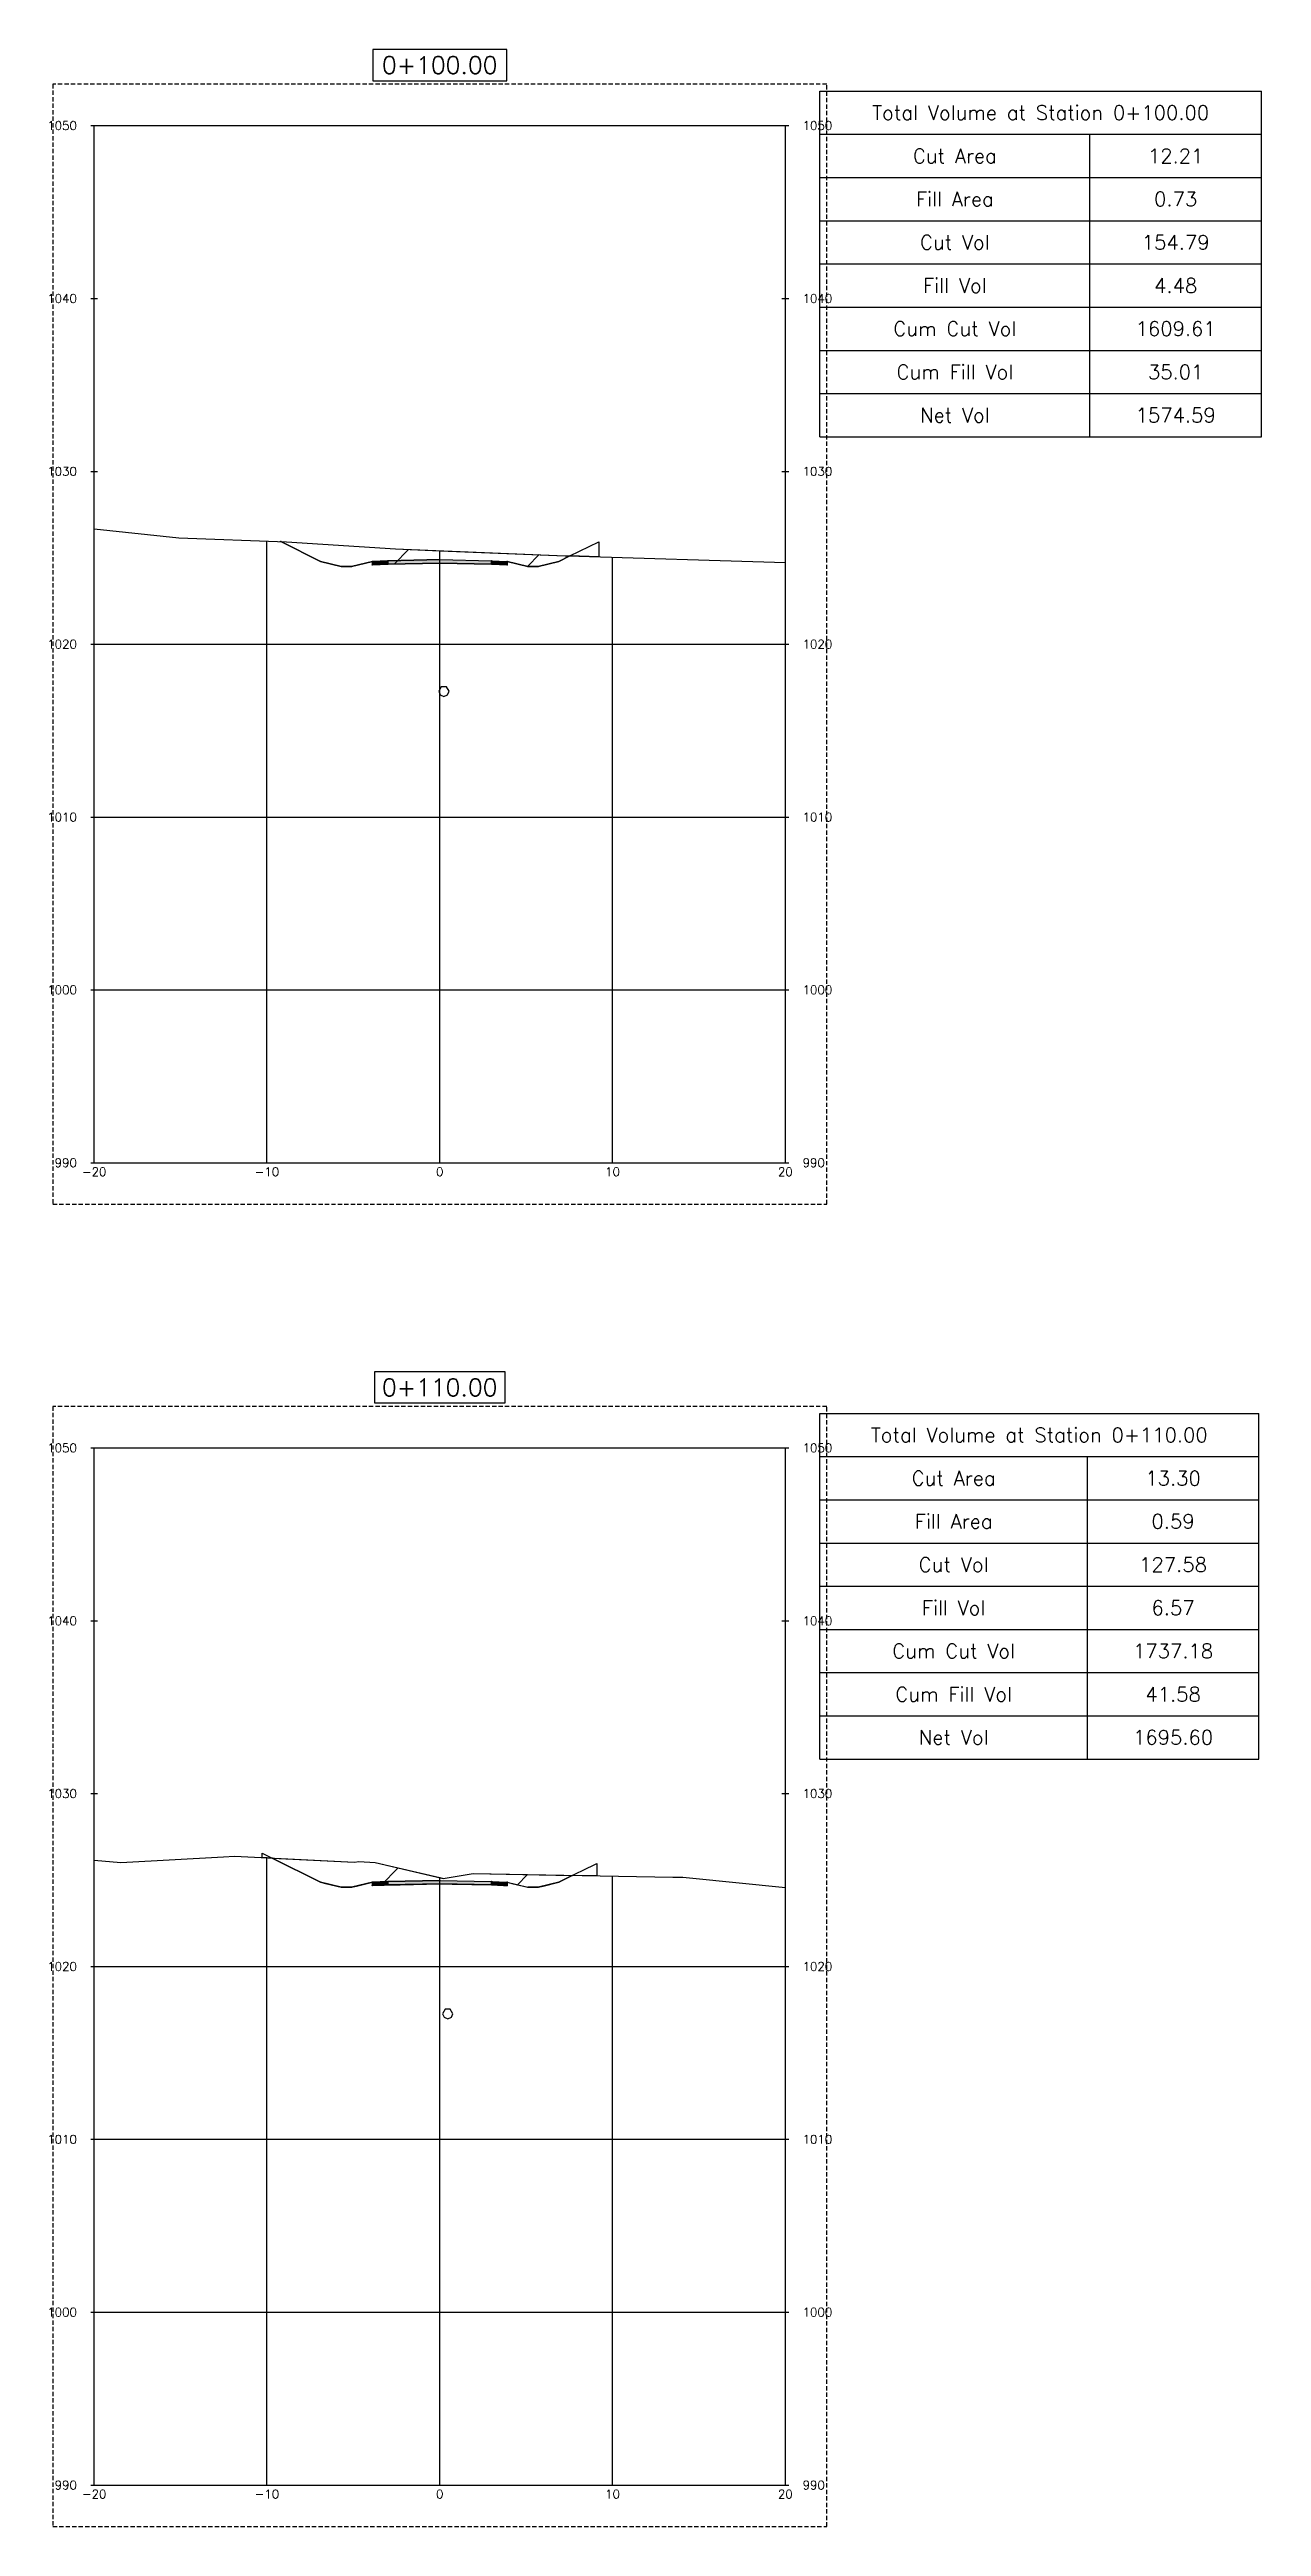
# Model space of a CAD drawing. Header units: metres. Extents: x 517023 to 519141, y 3924953 to 3927827.
# Drawn here: x 518310.9 to 518381, y 3925664.7 to 3925808 of the extents above; entities that cross this region are included whole.
import ezdxf

# ---------------------------------------------------------------- set-up
doc = ezdxf.new("R2010")
doc.units = ezdxf.units.M
doc.linetypes.add('DASHED2', pattern=[0.375, 0.25, -0.125])
for name, color, linetype in [('C-ANNO-TABL', 1, 'Continuous'), ('C-ANNO-TABL-TEXT', 150, 'Continuous'), ('C-ANNO-TABL-TITL', 150, 'Continuous'), ('C-ANNO-TABL-TTBL', 5, 'Continuous'), ('C-ROAD-CORR', 5, 'Continuous'), ('C-ROAD-CORR-PATT', 150, 'Continuous'), ('C-ROAD-LINK', 150, 'Continuous'), ('C-ROAD-MARK', 212, 'Continuous'), ('C-ROAD-PROF-TTLB', 5, 'Continuous'), ('C-ROAD-SECT', 7, 'Continuous'), ('C-ROAD-SECT-GRID', 7, 'Continuous'), ('C-ROAD-SECT-TEXT', 92, 'Continuous'), ('C-ROAD-SECT-TICK', 7, 'Continuous'), ('C-ROAD-SECT-TITL', 92, 'Continuous'), ('C-ROAD-SHAP', 32, 'Continuous'), ('C-ROAD-SHAP-PATT', 7, 'Continuous'), ('C-STRM-PIPE', 170, 'Continuous')]:
    doc.layers.add(name, color=color, linetype=linetype)
doc.layers.add('C-ROAD-SECT-BUFR', color=6, linetype='DASHED2', plot=False)
doc.styles.get("Standard").update_dxf_attribs({"font": 'simplex.shx'})

msp = doc.modelspace()

# ---------------------------------------------------------------- texts
at = {"layer": 'C-ANNO-TABL-TEXT', "color": 150, "linetype": 'Continuous', "lineweight": -3, "char_height": 0.833, "attachment_point": 5}
for s, insert in [('12.21', (518376.06, 3925801.89)), ('0.73', (518376.06, 3925799.39)), ('154.79', (518376.06, 3925796.89)), ('4.48', (518376.06, 3925794.39)), ('1609.61', (518376.06, 3925791.89)), ('35.01', (518376.06, 3925789.39)), ('1574.59', (518376.06, 3925786.89)), ('13.30', (518375.91, 3925725.39)), ('0.59', (518375.91, 3925722.89)), ('127.58', (518375.91, 3925720.39)), ('6.57', (518375.91, 3925717.89)), ('1737.18', (518375.91, 3925715.39)), ('41.58', (518375.91, 3925712.89)), ('1695.60', (518375.91, 3925710.39))]:
    msp.add_mtext(s, dxfattribs=dict(at, insert=insert))
at = {"layer": 'C-ANNO-TABL-TITL', "color": 150, "linetype": 'Continuous', "lineweight": -3, "attachment_point": 5}
for s, insert, char_height in [('Total Volume at Station 0+100.00', (518368.25, 3925804.39), 0.8333), ('Cut Area', (518363.28, 3925801.89), 0.833), ('Fill Area', (518363.28, 3925799.39), 0.833), ('Cut Vol', (518363.28, 3925796.89), 0.833), ('Fill Vol', (518363.28, 3925794.39), 0.833), ('Cum Cut Vol', (518363.28, 3925791.89), 0.8333), ('Cum Fill Vol', (518363.28, 3925789.39), 0.8333), ('Net Vol', (518363.28, 3925786.89), 0.833), ('Total Volume at Station 0+110.00', (518368.17, 3925727.89), 0.8333), ('Cut Area', (518363.21, 3925725.39), 0.833), ('Fill Area', (518363.21, 3925722.89), 0.833), ('Cut Vol', (518363.21, 3925720.39), 0.833), ('Fill Vol', (518363.21, 3925717.89), 0.833), ('Cum Cut Vol', (518363.21, 3925715.39), 0.8333), ('Cum Fill Vol', (518363.21, 3925712.89), 0.8333), ('Net Vol', (518363.21, 3925710.39), 0.833)]:
    msp.add_mtext(s, dxfattribs=dict(at, insert=insert, char_height=char_height))
at = {"layer": 'C-ROAD-SECT-TEXT', "color": 92, "linetype": 'Continuous', "lineweight": -3, "char_height": 0.5}
for s, insert, attachment_point in [('1050', (518312.47, 3925803.64), 6), ('1050', (518354.47, 3925803.64), 4), ('1040', (518312.47, 3925793.64), 6), ('1040', (518354.47, 3925793.64), 4), ('1030', (518312.47, 3925783.64), 6), ('1030', (518354.47, 3925783.64), 4), ('1020', (518312.47, 3925773.64), 6), ('1020', (518354.47, 3925773.64), 4), ('1010', (518312.47, 3925763.64), 6), ('1010', (518354.47, 3925763.64), 4), ('1000', (518312.47, 3925753.64), 6), ('1000', (518354.47, 3925753.64), 4), ('990', (518312.47, 3925743.64), 6), ('990', (518354.47, 3925743.64), 4), ('{\\C3;-20}', (518313.47, 3925743.37), 2), ('{\\C3;-10}', (518323.47, 3925743.37), 2), ('{\\C3;0}', (518333.47, 3925743.37), 2), ('{\\C3;10}', (518343.47, 3925743.37), 2), ('{\\C3;20}', (518353.47, 3925743.37), 2), ('1050', (518312.47, 3925727.14), 6), ('1050', (518354.47, 3925727.14), 4), ('1040', (518312.47, 3925717.14), 6), ('1040', (518354.47, 3925717.14), 4), ('1030', (518312.47, 3925707.14), 6), ('1030', (518354.47, 3925707.14), 4), ('1020', (518312.47, 3925697.14), 6), ('1020', (518354.47, 3925697.14), 4), ('1010', (518312.47, 3925687.14), 6), ('1010', (518354.47, 3925687.14), 4), ('1000', (518312.47, 3925677.14), 6), ('1000', (518354.47, 3925677.14), 4), ('990', (518312.47, 3925667.14), 6), ('{\\C3;-20}', (518313.47, 3925666.87), 2), ('{\\C3;-10}', (518323.47, 3925666.87), 2), ('{\\C3;0}', (518333.47, 3925666.87), 2), ('{\\C3;10}', (518343.47, 3925666.87), 2), ('{\\C3;20}', (518353.47, 3925666.87), 2), ('990', (518354.47, 3925667.14), 4)]:
    msp.add_mtext(s, dxfattribs=dict(at, insert=insert, attachment_point=attachment_point))
at = {"layer": 'C-ROAD-SECT-TITL', "color": 92, "linetype": 'Continuous', "lineweight": -3, "char_height": 1, "attachment_point": 8}
for s, insert in [('0+100.00', (518333.47, 3925806.64)), ('0+110.00', (518333.47, 3925730.14))]:
    msp.add_mtext(s, dxfattribs=dict(at, insert=insert))

# ---------------------------------------------------------------- hatches: boundary and pattern name
at = {"layer": 'C-ROAD-CORR-PATT', "linetype": 'Continuous', "lineweight": -3}
h = msp.add_hatch(dxfattribs=at)
h.set_pattern_fill('ANSI31', color=1, scale=1.75, style=0)
h.set_pattern_definition([(45, (518324.272, 3925779.581), (-3.9289, 3.9289), [])])
h.paths.add_polyline_path([(518324.27, 3925779.58), (518324.6, 3925779.57), (518330.91, 3925779.15), (518340.72, 3925778.76), (518340.81, 3925778.75), (518340.85, 3925778.75), (518340.85, 3925778.75), (518340.89, 3925778.75), (518341, 3925778.75), (518340.37, 3925778.43), (518339.17, 3925778.13), (518338.57, 3925778.13), (518337.37, 3925778.43), (518337.37, 3925778.23), (518336.47, 3925778.27), (518333.47, 3925778.33), (518330.47, 3925778.27), (518329.57, 3925778.23), (518329.57, 3925778.43), (518328.37, 3925778.13), (518327.77, 3925778.13), (518326.57, 3925778.43)])
h = msp.add_hatch(dxfattribs=at)
h.set_pattern_fill('ANSI31', color=3, scale=1.75, style=0)
h.set_pattern_definition([(45, (518341.001, 3925778.7464), (-3.929, 3.929), [])])
h.paths.add_polyline_path([(518341, 3925778.75), (518342.67, 3925779.57), (518342.67, 3925778.7)])
h = msp.add_hatch(dxfattribs=at)
h.set_pattern_fill('ANSI31', color=3, scale=1.75, style=0)
h.set_pattern_definition([(45, (518341.138, 3925702.403), (-3.9289, 3.9289), [])])
h.paths.add_polyline_path([(518341.14, 3925702.4), (518341.4, 3925702.53), (518341.73, 3925702.69), (518342.56, 3925703.09), (518342.56, 3925702.38)])
h.paths.add_polyline_path([(518323.2, 3925703.44), (518323.2, 3925703.7), (518323.78, 3925703.41)])
h = msp.add_hatch(dxfattribs=at)
h.set_pattern_fill('ANSI31', color=1, scale=1.75, style=0)
h.set_pattern_definition([(45, (518323.785, 3925703.413), (-3.9289, 3.9289), [])])
h.paths.add_polyline_path([(518323.78, 3925703.41), (518328.54, 3925703.17), (518328.78, 3925703.22), (518329.74, 3925703.15), (518333.67, 3925702.23), (518335.41, 3925702.51), (518341.14, 3925702.4), (518340.37, 3925702.02), (518339.17, 3925701.72), (518338.57, 3925701.72), (518337.65, 3925701.95), (518337.37, 3925702.02), (518337.37, 3925701.87), (518337.37, 3925701.82), (518336.47, 3925701.86), (518333.47, 3925701.92), (518330.47, 3925701.86), (518330.26, 3925701.85), (518329.57, 3925701.82), (518329.57, 3925701.97), (518329.57, 3925702.02), (518328.37, 3925701.72), (518327.77, 3925701.72), (518326.57, 3925702.02)])
at = {"layer": 'C-ROAD-SHAP-PATT', "linetype": 'Continuous', "lineweight": -3}
for points in [[(518330.47, 3925778.47), (518329.57, 3925778.43), (518329.57, 3925778.23), (518330.47, 3925778.27)], [(518333.47, 3925778.53), (518330.47, 3925778.47), (518330.47, 3925778.27), (518333.47, 3925778.33)], [(518333.47, 3925778.53), (518336.47, 3925778.47), (518336.47, 3925778.27), (518333.47, 3925778.33)], [(518336.47, 3925778.47), (518337.37, 3925778.43), (518337.37, 3925778.23), (518336.47, 3925778.27)], [(518333.47, 3925702.12), (518330.47, 3925702.06), (518330.47, 3925701.86), (518333.47, 3925701.92)], [(518333.47, 3925702.12), (518336.47, 3925702.06), (518336.47, 3925701.86), (518333.47, 3925701.92)], [(518330.47, 3925702.06), (518329.57, 3925702.02), (518329.57, 3925701.82), (518330.47, 3925701.86)], [(518336.47, 3925702.06), (518337.37, 3925702.02), (518337.37, 3925701.82), (518336.47, 3925701.86)]]:
    msp.add_hatch(color=7, dxfattribs=at).paths.add_polyline_path(points)

# ---------------------------------------------------------------- linework, layer by layer
at = {"layer": 'C-ANNO-TABL', "color": 1, "linetype": 'Continuous', "lineweight": -3}
for p, q in [((518355.47, 3925803.14), (518381.03, 3925803.14)), ((518371.1, 3925785.64), (518371.1, 3925803.14)), ((518355.47, 3925800.64), (518381.03, 3925800.64)), ((518355.47, 3925798.14), (518381.03, 3925798.14)), ((518355.47, 3925795.64), (518381.03, 3925795.64)), ((518355.47, 3925793.14), (518381.03, 3925793.14)), ((518355.47, 3925790.64), (518381.03, 3925790.64)), ((518355.47, 3925788.14), (518381.03, 3925788.14)), ((518355.47, 3925726.64), (518380.87, 3925726.64)), ((518370.95, 3925709.14), (518370.95, 3925726.64)), ((518355.47, 3925724.14), (518380.87, 3925724.14)), ((518355.47, 3925721.64), (518380.87, 3925721.64)), ((518355.47, 3925719.14), (518380.87, 3925719.14)), ((518355.47, 3925716.64), (518380.87, 3925716.64)), ((518355.47, 3925714.14), (518380.87, 3925714.14)), ((518355.47, 3925711.64), (518380.87, 3925711.64))]:
    msp.add_line(p, q, dxfattribs=at)
at = {"layer": 'C-ANNO-TABL-TTBL', "color": 5, "linetype": 'Continuous', "lineweight": -3}
for p, q in [((518355.47, 3925805.64), (518381.03, 3925805.64)), ((518355.47, 3925785.64), (518355.47, 3925805.64)), ((518381.03, 3925785.64), (518381.03, 3925805.64)), ((518355.47, 3925785.64), (518381.03, 3925785.64)), ((518355.47, 3925729.14), (518380.87, 3925729.14)), ((518355.47, 3925709.14), (518355.47, 3925729.14)), ((518380.87, 3925709.14), (518380.87, 3925729.14)), ((518355.47, 3925709.14), (518380.87, 3925709.14))]:
    msp.add_line(p, q, dxfattribs=at)
at = {"layer": 'C-ROAD-CORR', "color": 1, "linetype": 'Continuous', "lineweight": -3}
for p, q in [((518324.27, 3925779.58), (518324.6, 3925779.57)), ((518326.57, 3925778.43), (518324.27, 3925779.58)), ((518324.6, 3925779.57), (518330.91, 3925779.15)), ((518327.77, 3925778.13), (518326.57, 3925778.43)), ((518328.37, 3925778.13), (518327.77, 3925778.13)), ((518329.57, 3925778.43), (518328.37, 3925778.13)), ((518329.57, 3925778.23), (518329.57, 3925778.43)), ((518330.47, 3925778.27), (518329.57, 3925778.23)), ((518333.47, 3925778.33), (518330.47, 3925778.27)), ((518330.91, 3925779.15), (518340.72, 3925778.76)), ((518336.47, 3925778.27), (518333.47, 3925778.33)), ((518337.37, 3925778.23), (518336.47, 3925778.27)), ((518338.57, 3925778.13), (518337.37, 3925778.43)), ((518337.37, 3925778.43), (518337.37, 3925778.23)), ((518339.17, 3925778.13), (518338.57, 3925778.13)), ((518340.37, 3925778.43), (518339.17, 3925778.13)), ((518341, 3925778.75), (518340.37, 3925778.43)), ((518340.72, 3925778.76), (518340.81, 3925778.75)), ((518340.81, 3925778.75), (518340.85, 3925778.75)), ((518340.85, 3925778.75), (518340.85, 3925778.75)), ((518340.85, 3925778.75), (518340.89, 3925778.75)), ((518340.89, 3925778.75), (518341, 3925778.75)), ((518323.78, 3925703.41), (518328.54, 3925703.17)), ((518326.57, 3925702.02), (518323.78, 3925703.41)), ((518328.54, 3925703.17), (518328.78, 3925703.22)), ((518328.78, 3925703.22), (518329.74, 3925703.15)), ((518329.74, 3925703.15), (518333.67, 3925702.23)), ((518333.67, 3925702.23), (518335.41, 3925702.51)), ((518335.41, 3925702.51), (518341.14, 3925702.4)), ((518341.14, 3925702.4), (518340.37, 3925702.02)), ((518327.77, 3925701.72), (518326.57, 3925702.02)), ((518328.37, 3925701.72), (518327.77, 3925701.72)), ((518329.57, 3925702.02), (518328.37, 3925701.72)), ((518329.57, 3925701.97), (518329.57, 3925702.02)), ((518329.57, 3925701.82), (518329.57, 3925701.97)), ((518329.57, 3925701.82), (518330.47, 3925701.86)), ((518333.47, 3925701.92), (518330.47, 3925701.86)), ((518336.47, 3925701.86), (518333.47, 3925701.92)), ((518337.37, 3925701.82), (518336.47, 3925701.86)), ((518337.37, 3925702.02), (518338.57, 3925701.72)), ((518337.37, 3925702.02), (518337.37, 3925701.87)), ((518337.37, 3925701.87), (518337.37, 3925701.82)), ((518339.17, 3925701.72), (518338.57, 3925701.72)), ((518340.37, 3925702.02), (518339.17, 3925701.72))]:
    msp.add_line(p, q, dxfattribs=at)
at = {"layer": 'C-ROAD-CORR', "color": 3, "linetype": 'Continuous', "lineweight": -3}
for p, q in [((518341, 3925778.75), (518342.67, 3925779.57)), ((518342.67, 3925779.57), (518342.67, 3925778.7)), ((518342.67, 3925778.7), (518341, 3925778.75)), ((518323.2, 3925703.44), (518323.2, 3925703.7)), ((518323.2, 3925703.7), (518323.78, 3925703.41)), ((518323.78, 3925703.41), (518323.2, 3925703.44)), ((518341.14, 3925702.4), (518341.4, 3925702.53)), ((518342.56, 3925702.38), (518341.14, 3925702.4)), ((518341.4, 3925702.53), (518341.73, 3925702.69)), ((518341.73, 3925702.69), (518342.56, 3925703.09)), ((518342.56, 3925703.09), (518342.56, 3925702.38))]:
    msp.add_line(p, q, dxfattribs=at)
at = {"layer": 'C-ROAD-LINK', "color": 150, "linetype": 'Continuous', "lineweight": -3}
for p, q in [((518324.27, 3925779.58), (518326.57, 3925778.43)), ((518326.57, 3925778.43), (518327.77, 3925778.13)), ((518327.77, 3925778.13), (518328.37, 3925778.13)), ((518328.37, 3925778.13), (518329.57, 3925778.43)), ((518329.57, 3925778.43), (518330.47, 3925778.47)), ((518329.57, 3925778.43), (518329.57, 3925778.23)), ((518329.57, 3925778.23), (518330.47, 3925778.27)), ((518330.47, 3925778.47), (518333.47, 3925778.53)), ((518330.47, 3925778.47), (518330.47, 3925778.27)), ((518330.47, 3925778.27), (518330.47, 3925778.47)), ((518330.47, 3925778.27), (518333.47, 3925778.33)), ((518333.47, 3925778.53), (518336.47, 3925778.47)), ((518333.47, 3925778.33), (518333.47, 3925778.53)), ((518333.47, 3925778.33), (518336.47, 3925778.27)), ((518336.47, 3925778.47), (518336.47, 3925778.27)), ((518336.47, 3925778.47), (518337.37, 3925778.43)), ((518336.47, 3925778.27), (518336.47, 3925778.47)), ((518336.47, 3925778.27), (518337.37, 3925778.23)), ((518337.37, 3925778.43), (518337.37, 3925778.23)), ((518337.37, 3925778.43), (518338.57, 3925778.13)), ((518338.57, 3925778.13), (518339.17, 3925778.13)), ((518339.17, 3925778.13), (518340.37, 3925778.43)), ((518340.37, 3925778.43), (518341, 3925778.75)), ((518323.78, 3925703.41), (518326.57, 3925702.02)), ((518330.47, 3925702.06), (518333.47, 3925702.12)), ((518333.47, 3925702.12), (518336.47, 3925702.06)), ((518333.47, 3925701.92), (518333.47, 3925702.12)), ((518340.37, 3925702.02), (518341.14, 3925702.4)), ((518326.57, 3925702.02), (518327.77, 3925701.72)), ((518327.77, 3925701.72), (518328.37, 3925701.72)), ((518328.37, 3925701.72), (518329.57, 3925702.02)), ((518329.57, 3925702.02), (518330.47, 3925702.06)), ((518329.57, 3925702.02), (518329.57, 3925701.82)), ((518329.57, 3925701.82), (518330.47, 3925701.86)), ((518330.47, 3925702.06), (518330.47, 3925701.86)), ((518330.47, 3925701.86), (518330.47, 3925702.06)), ((518330.47, 3925701.86), (518333.47, 3925701.92)), ((518333.47, 3925701.92), (518336.47, 3925701.86)), ((518336.47, 3925702.06), (518336.47, 3925701.86)), ((518336.47, 3925702.06), (518337.37, 3925702.02)), ((518336.47, 3925701.86), (518336.47, 3925702.06)), ((518336.47, 3925701.86), (518337.37, 3925701.82)), ((518337.37, 3925702.02), (518337.37, 3925701.82)), ((518337.37, 3925702.02), (518338.57, 3925701.72)), ((518338.57, 3925701.72), (518339.17, 3925701.72)), ((518339.17, 3925701.72), (518340.37, 3925702.02))]:
    msp.add_line(p, q, dxfattribs=at)
at = {"layer": 'C-ROAD-MARK', "color": 212, "linetype": 'Continuous', "lineweight": -3}
for centre in [(518324.27, 3925779.58), (518326.57, 3925778.43), (518327.77, 3925778.13), (518328.37, 3925778.13), (518329.57, 3925778.43), (518329.57, 3925778.23), (518330.47, 3925778.47), (518330.47, 3925778.27), (518333.47, 3925778.53), (518333.47, 3925778.33), (518336.47, 3925778.47), (518336.47, 3925778.27), (518337.37, 3925778.43), (518337.37, 3925778.23), (518338.57, 3925778.13), (518339.17, 3925778.13), (518340.37, 3925778.43), (518341, 3925778.75), (518323.78, 3925703.41), (518330.47, 3925702.06), (518333.47, 3925702.12), (518336.47, 3925702.06), (518341.14, 3925702.4), (518326.57, 3925702.02), (518327.77, 3925701.72), (518328.37, 3925701.72), (518329.57, 3925702.02), (518329.57, 3925701.82), (518330.47, 3925701.86), (518333.47, 3925701.92), (518336.47, 3925701.86), (518337.37, 3925702.02), (518337.37, 3925701.82), (518338.57, 3925701.72), (518339.17, 3925701.72), (518340.37, 3925702.02)]:
    msp.add_circle(centre, 0.015, dxfattribs=at)
at = {"layer": 'C-ROAD-PROF-TTLB', "color": 5, "linetype": 'Continuous', "lineweight": -3}
for p, q in [((518313.47, 3925743.64), (518313.47, 3925803.64)), ((518313.47, 3925803.64), (518353.47, 3925803.64)), ((518353.47, 3925743.64), (518353.47, 3925803.64)), ((518313.47, 3925743.64), (518353.47, 3925743.64)), ((518313.47, 3925667.14), (518313.47, 3925727.14)), ((518313.47, 3925727.14), (518353.47, 3925727.14)), ((518353.47, 3925667.14), (518353.47, 3925727.14)), ((518313.47, 3925667.14), (518353.47, 3925667.14))]:
    msp.add_line(p, q, dxfattribs=at)
at = {"layer": 'C-ROAD-SECT', "color": 7, "linetype": 'Continuous', "lineweight": -3}
for points in [[(518313.47, 3925780.32), (518318.36, 3925779.79), (518324.6, 3925779.57), (518330.91, 3925779.15), (518333.47, 3925779.04), (518340.72, 3925778.76), (518340.81, 3925778.75), (518340.85, 3925778.75), (518340.85, 3925778.75), (518340.89, 3925778.75), (518353.47, 3925778.36)], [(518324.27, 3925779.58), (518326.57, 3925778.43), (518327.77, 3925778.13), (518328.37, 3925778.13), (518329.57, 3925778.43), (518329.57, 3925778.23), (518330.47, 3925778.27), (518333.47, 3925778.33), (518336.47, 3925778.27), (518337.37, 3925778.23), (518337.37, 3925778.43), (518338.57, 3925778.13), (518339.17, 3925778.13), (518340.37, 3925778.43), (518341, 3925778.75), (518342.67, 3925779.57)], [(518313.47, 3925703.3), (518315.01, 3925703.15), (518320.95, 3925703.49), (518321.6, 3925703.53), (518328.54, 3925703.17), (518328.78, 3925703.22), (518329.74, 3925703.15), (518333.47, 3925702.28), (518333.67, 3925702.23), (518335.41, 3925702.51), (518346.96, 3925702.3), (518347.53, 3925702.3), (518347.93, 3925702.27), (518353.47, 3925701.7)], [(518323.2, 3925703.7), (518326.03, 3925702.29), (518326.57, 3925702.02), (518326.85, 3925701.95), (518327.77, 3925701.72), (518327.91, 3925701.72), (518328.37, 3925701.72), (518328.65, 3925701.79), (518329.57, 3925702.02), (518329.57, 3925701.97), (518329.57, 3925701.82), (518330.26, 3925701.85), (518330.47, 3925701.86), (518331.18, 3925701.87), (518333.47, 3925701.92), (518334.18, 3925701.9), (518336.47, 3925701.86), (518337.16, 3925701.83), (518337.37, 3925701.82), (518337.37, 3925701.87), (518337.37, 3925702.02), (518337.65, 3925701.95), (518338.57, 3925701.72), (518338.71, 3925701.72), (518339.17, 3925701.72), (518339.45, 3925701.79), (518340.37, 3925702.02), (518340.52, 3925702.09), (518341.4, 3925702.53), (518341.73, 3925702.69), (518342.56, 3925703.09)]]:
    msp.add_lwpolyline(points, dxfattribs=at)
at = {"layer": 'C-ROAD-SECT-BUFR', "color": 6, "linetype": 'DASHED2', "lineweight": -3}
for p, q in [((518355.87, 3925806.04), (518311.07, 3925806.04)), ((518311.07, 3925806.04), (518311.07, 3925741.24)), ((518355.87, 3925741.24), (518355.87, 3925806.04)), ((518311.07, 3925741.24), (518355.87, 3925741.24)), ((518355.87, 3925729.54), (518311.07, 3925729.54)), ((518311.07, 3925729.54), (518311.07, 3925664.74)), ((518355.87, 3925664.74), (518355.87, 3925729.54)), ((518311.07, 3925664.74), (518355.87, 3925664.74))]:
    msp.add_line(p, q, dxfattribs=at)
at = {"layer": 'C-ROAD-SECT-GRID', "color": 7, "linetype": 'Continuous', "lineweight": -3}
for p, q in [((518313.47, 3925743.64), (518313.47, 3925780.32)), ((518323.47, 3925743.64), (518323.47, 3925779.61)), ((518333.47, 3925743.64), (518333.47, 3925779.04)), ((518343.47, 3925743.64), (518343.47, 3925778.67)), ((518353.47, 3925743.64), (518353.47, 3925778.36)), ((518313.47, 3925773.64), (518353.47, 3925773.64)), ((518313.47, 3925763.64), (518353.47, 3925763.64)), ((518313.47, 3925753.64), (518353.47, 3925753.64)), ((518313.47, 3925743.64), (518353.47, 3925743.64)), ((518313.47, 3925667.14), (518313.47, 3925703.3)), ((518323.47, 3925667.14), (518323.47, 3925703.43)), ((518333.47, 3925667.14), (518333.47, 3925702.28)), ((518343.47, 3925667.14), (518343.47, 3925702.36)), ((518353.47, 3925667.14), (518353.47, 3925701.7)), ((518313.47, 3925697.14), (518353.47, 3925697.14)), ((518313.47, 3925687.14), (518353.47, 3925687.14)), ((518313.47, 3925677.14), (518353.47, 3925677.14)), ((518313.47, 3925667.14), (518353.47, 3925667.14))]:
    msp.add_line(p, q, dxfattribs=at)
at = {"layer": 'C-ROAD-SECT-TICK', "color": 7, "linetype": 'Continuous', "lineweight": -3}
for p, q in [((518313.27, 3925803.64), (518313.67, 3925803.64)), ((518353.27, 3925803.64), (518353.67, 3925803.64)), ((518313.27, 3925793.64), (518313.67, 3925793.64)), ((518353.27, 3925793.64), (518353.67, 3925793.64)), ((518313.27, 3925783.64), (518313.67, 3925783.64)), ((518353.27, 3925783.64), (518353.67, 3925783.64)), ((518313.27, 3925773.64), (518313.67, 3925773.64)), ((518353.27, 3925773.64), (518353.67, 3925773.64)), ((518313.27, 3925763.64), (518313.67, 3925763.64)), ((518353.27, 3925763.64), (518353.67, 3925763.64)), ((518313.27, 3925753.64), (518313.67, 3925753.64)), ((518353.27, 3925753.64), (518353.67, 3925753.64)), ((518313.27, 3925743.64), (518313.67, 3925743.64)), ((518353.27, 3925743.64), (518353.67, 3925743.64)), ((518313.27, 3925727.14), (518313.67, 3925727.14)), ((518353.27, 3925727.14), (518353.67, 3925727.14)), ((518313.27, 3925717.14), (518313.67, 3925717.14)), ((518353.27, 3925717.14), (518353.67, 3925717.14)), ((518313.27, 3925707.14), (518313.67, 3925707.14)), ((518353.27, 3925707.14), (518353.67, 3925707.14)), ((518313.27, 3925697.14), (518313.67, 3925697.14)), ((518353.27, 3925697.14), (518353.67, 3925697.14)), ((518313.27, 3925687.14), (518313.67, 3925687.14)), ((518353.27, 3925687.14), (518353.67, 3925687.14)), ((518313.27, 3925677.14), (518313.67, 3925677.14)), ((518353.27, 3925677.14), (518353.67, 3925677.14)), ((518313.27, 3925667.14), (518313.67, 3925667.14)), ((518353.27, 3925667.14), (518353.67, 3925667.14))]:
    msp.add_line(p, q, dxfattribs=at)
at = {"layer": 'C-ROAD-SECT-TITL', "color": 92, "linetype": 'Continuous', "lineweight": -3}
for points in [[(518329.59, 3925806.24), (518337.35, 3925806.24), (518337.35, 3925808.04), (518329.59, 3925808.04)], [(518329.69, 3925729.74), (518337.25, 3925729.74), (518337.25, 3925731.54), (518329.69, 3925731.54)]]:
    msp.add_3dface(points, dxfattribs=at)
at = {"layer": 'C-ROAD-SHAP', "color": 32, "linetype": 'Continuous', "lineweight": -3}
for p, q in [((518330.47, 3925778.47), (518329.57, 3925778.43)), ((518329.57, 3925778.43), (518329.57, 3925778.23)), ((518329.57, 3925778.23), (518330.47, 3925778.27)), ((518333.47, 3925778.53), (518330.47, 3925778.47)), ((518330.47, 3925778.47), (518330.47, 3925778.27)), ((518330.47, 3925778.27), (518330.47, 3925778.47)), ((518330.47, 3925778.27), (518333.47, 3925778.33)), ((518333.47, 3925778.53), (518336.47, 3925778.47)), ((518333.47, 3925778.33), (518333.47, 3925778.53)), ((518336.47, 3925778.27), (518333.47, 3925778.33)), ((518336.47, 3925778.47), (518336.47, 3925778.27)), ((518336.47, 3925778.47), (518337.37, 3925778.43)), ((518336.47, 3925778.27), (518336.47, 3925778.47)), ((518337.37, 3925778.23), (518336.47, 3925778.27)), ((518337.37, 3925778.43), (518337.37, 3925778.23)), ((518333.47, 3925702.12), (518330.47, 3925702.06)), ((518333.47, 3925702.12), (518336.47, 3925702.06)), ((518333.47, 3925701.92), (518333.47, 3925702.12)), ((518330.47, 3925702.06), (518329.57, 3925702.02)), ((518329.57, 3925702.02), (518329.57, 3925701.82)), ((518329.57, 3925701.82), (518330.47, 3925701.86)), ((518330.47, 3925702.06), (518330.47, 3925701.86)), ((518330.47, 3925701.86), (518330.47, 3925702.06)), ((518330.47, 3925701.86), (518333.47, 3925701.92)), ((518336.47, 3925701.86), (518333.47, 3925701.92)), ((518336.47, 3925702.06), (518336.47, 3925701.86)), ((518336.47, 3925702.06), (518337.37, 3925702.02)), ((518336.47, 3925701.86), (518336.47, 3925702.06)), ((518337.37, 3925701.82), (518336.47, 3925701.86)), ((518337.37, 3925702.02), (518337.37, 3925701.82))]:
    msp.add_line(p, q, dxfattribs=at)
at = {"layer": 'C-STRM-PIPE', "color": 170, "linetype": 'Continuous', "lineweight": -3}
for points in [[(518333.56, 3925771.18), (518333.41, 3925770.92)], [(518333.41, 3925770.92), (518333.5, 3925770.71)], [(518333.86, 3925771.18), (518333.56, 3925771.18)], [(518334.01, 3925770.92), (518333.86, 3925771.18)], [(518333.92, 3925770.71), (518334.01, 3925770.92)], [(518333.5, 3925770.71), (518333.71, 3925770.62)], [(518333.71, 3925770.62), (518333.92, 3925770.71)], [(518333.78, 3925694.67), (518333.63, 3925694.41)], [(518333.63, 3925694.41), (518333.72, 3925694.2)], [(518333.72, 3925694.2), (518333.93, 3925694.11)], [(518334.08, 3925694.67), (518333.78, 3925694.67)], [(518333.93, 3925694.11), (518334.14, 3925694.2)], [(518334.23, 3925694.41), (518334.08, 3925694.67)], [(518334.14, 3925694.2), (518334.23, 3925694.41)]]:
    msp.add_lwpolyline(points, dxfattribs=at)

msp.set_redraw_order([(e.dxf.handle, doc.entitydb.next_handle()) for e in msp.query("TEXT MTEXT ATTDEF DIMENSION ARC_DIMENSION")])  # texts and dimensions are drawn at this point

doc.saveas('drawing.dxf')
